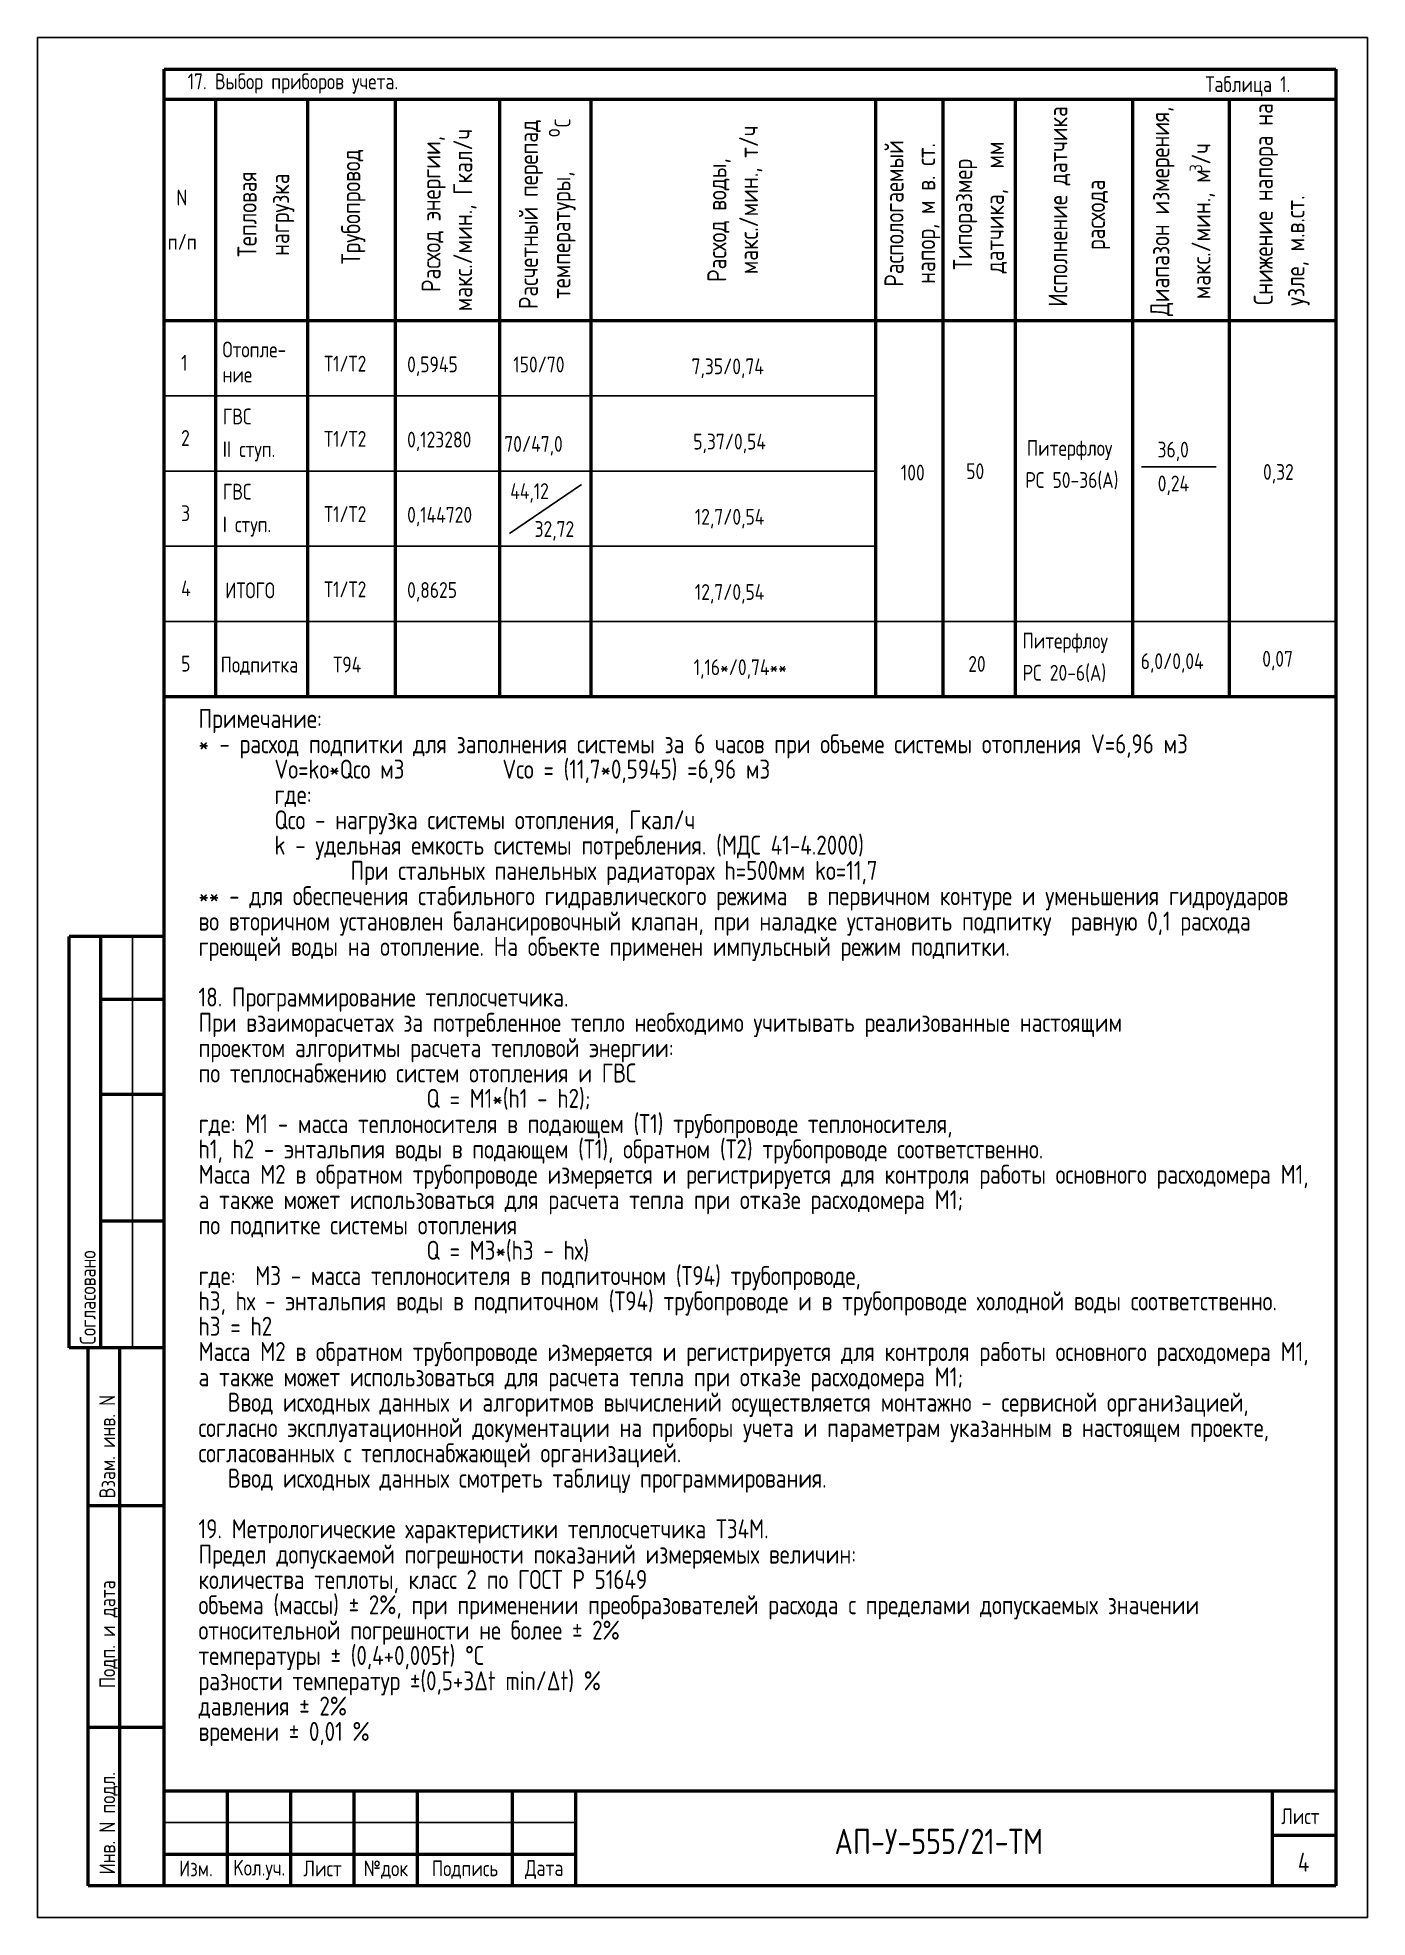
# Model space of a CAD drawing. Header units: millimetres. Extents: x -24312 to 142424, y -11214 to -5274.
# Drawn here: x -2428 to 1772, y -11214 to -5274 of the extents above; entities that cross this region are included whole.
import ezdxf
from ezdxf.enums import TextEntityAlignment as Align

# ---------------------------------------------------------------- set-up
doc = ezdxf.new("R2010")
doc.units = ezdxf.units.MM
doc.linetypes.add('K5LT_BASIC', pattern=[0])
doc.linetypes.add('K5LT_THIN', pattern=[0])
doc.layers.get('0').update_dxf_attribs({"color": 250})
doc.layers.add('0_Ном._пера__1', color=7, linetype='Continuous', lineweight=5)
doc.styles.add('ГОСТ 2.304', font='')
doc.styles.get('ГОСТ 2.304').set_extended_font_data('GOST 2.304 type A')

msp = doc.modelspace()

# ---------------------------------------------------------------- texts
at = {"style": 'ГОСТ 2.304'}
for s, p in [('Таблица 1.', (1260.629, -5445.814)), ('N', (-1989.177, -5804.109)), ('п/п', (-2016.377, -5944.109)), ('Отопле-', (-1843.541, -6284.189)), ('1', (-1974.36, -6326.207)), ('Т1/Т2', (-1523.08, -6329.073)), ('0,5945', (-1260.635, -6331.292)), ('150/70', (-925.333, -6331.648)), ('ние', (-1843.541, -6363.197)), ('ГВС', (-1842.848, -6495.815)), ('2', (-1974.36, -6563.873)), ('Т1/Т2', (-1523.08, -6566.739)), ('0,123280', (-1260.635, -6568.959)), ('70/47,0', (-953.718, -6582.721)), ('II ступ.', (-1842.848, -6599.039)), ('ГВС', (-1842.848, -6733.482)), ('44,12', (-934.943, -6731.626)), ('3', (-1974.36, -6801.539)), ('Т1/Т2', (-1523.08, -6804.405)), ('0,144720', (-1260.635, -6806.625)), ('I ступ.', (-1842.848, -6836.705)), ('32,72', (-858.217, -6851.574)), ('4', (-1974.36, -7039.206)), ('ИТОГО', (-1835.006, -7045.384)), ('Т1/Т2', (-1523.08, -7042.072)), ('0,8625', (-1260.635, -7044.291)), ('5', (-1974.36, -7276.872)), ('Подпитка', (-1849.563, -7279.922)), ('Т94', (-1493.996, -7279.738))]:
    msp.add_text(s, height=50, dxfattribs=at).set_placement(p)
for s, height, p in [(' Исполнение датчика', 60, (824.783, -6154.84)), ('Диапазон измерения,', 60, (1146.852, -6153.414)), (' Снижение напора на', 60, (1473.525, -6149.468)), ('макс./мин., Гкал/ч', 60, (-1055.05, -6138.406)), (' Расчетный перепад', 60, (-847.46, -6162.483)), ('о', 50, (-777.926, -5587.347)), ('С', 50, (-744.854, -5556.852)), ('макс./мин., т/ч', 60, (-152.231, -6021.402)), ('Трубопровод', 60, (-1408.551, -5989.815)), ('Расход энергии,', 60, (-1155.05, -6077.798)), ('Распологаемый', 60, (307.208, -6061.129)), ('напор, м в. ст.', 60, (407.208, -6051.869)), ('мм', 60, (624.183, -5687.424)), ('/ч', 60, (1276.937, -5675.311)), ('Тепловая', 60, (-1736.183, -5967.089)), ('температуры, ', 60, (-744.854, -6099.512)), ('Расход воды, ', 60, (-252.231, -6045.802)), ('Типоразмер', 60, (524.183, -6007.834)), ('3', 40, (1250.672, -5696.519)), ('макс./мин., м', 60, (1276.937, -6100.475)), ('нагрузка', 60, (-1633.067, -5963.384)), ('датчика, ', 60, (624.183, -6018.947)), ('расхода', 60, (943.714, -5944.864)), ('узле, м.в.ст.', 60, (1573.525, -6121.322))]:
    msp.add_text(s, height=height, rotation=90, dxfattribs=at).set_placement(p)
for s, height, p in [('7,35/0,74', 50, (-248.063, -6337.592)), ('5,37/0,54', 50, (-242.126, -6575.259)), ('12,7/0,54', 50, (-242.126, -6812.925)), ('12,7/0,54', 50, (-242.126, -7050.591)), ('1,16*/0,74**', 50, (-208.404, -7288.258)), ('АП-У-555/21-ТМ', 80, (418.895, -11013.671))]:
    msp.add_text(s, height=height, dxfattribs=at).set_placement(p, align=Align.CENTER)
at = {"linetype": 'Continuous', "style": 'ГОСТ 2.304'}
for s, p in [('Питерфлоу', (696.844, -6595.341)), ('36,0', (1109.449, -6600.582)), ('100', (298.877, -6673.205)), ('50', (505.209, -6668.933)), ('РС 50-36(А)', (692.004, -6696.807)), ('0,32', (1442.667, -6671.158)), ('0,24', (1110.093, -6707.665)), ('Питерфлоу', (682.792, -7204.256)), ('20', (511.584, -7277.848)), ('6,0/0,04', (1056.543, -7269.215)), ('0,07', (1440.201, -7261.525)), ('РС 20-6(А)', (683.361, -7305.722))]:
    msp.add_text(s, height=50, dxfattribs=at).set_placement(p)
at = {"width": 3516.91114, "attachment_point": 1, "style": 'ГОСТ 2.304'}
for s, insert, char_height, line_spacing_factor in [('\\pxt1.1;17. Выбор приборов учета.                                                                        ', (-1953.738, -5386.989), 50, 1.1), ('\\pxt1.1;Примечание:\\P*^I- расход подпитки для заполнения системы за 6 часов при объеме системы отопления V=6,96 м3  \\P\\ptz;^IVо=kо*Qсо м3^I^IVсо = (11,7*0,5945) =6,96 м3\\P^Iгде:\\P^IQсо - нагрузка системы отопления, Гкал/ч\\P^Ik - удельная емкость системы потребления. (МДС 41-4.2000)\\P^I     ^IПри стальных панельных радиаторах h=500мм kо=11,7\\P** - для обеспечения стабильного гидравлического режима  в первичном контуре и уменьшения гидроударов во вторичном установлен балансировочный клапан, при наладке установить подпитку  равную 0,1 расхода греющей воды на отопление. На объекте применен импульсный режим подпитки.\\P\\pt1.1;\\P18. {\\C7;П}рограммирование теплосчетчика.\\PПри взаиморасчетах за потребленное тепло необходимо учитывать реализованные настоящим\\Pпроектом алгоритмы расчета тепловой энергии:\\Pпо теплоснабжению систем отопления и ГВС  \\P^I^I^I^IQ = M1*(h1 - h2);\\Pгде: M1 - масса теплоносителя в подающем (Т1) трубопроводе теплоносителя,\\Ph1, h2 - энтальпия воды в подающем (Т1), обратном (Т2) трубопроводе соответственно.\\PМасса М2 в обратном трубопроводе измеряется и регистрируется для контроля работы основного расходомера М1, а также может использоваться для расчета тепла при отказе расходомера М1;\\Pпо подпитке системы отопления\\P^I^I^I^IQ = M3*(h3 - hх)\\Pгде:  М3 - масса теплоносителя в подпиточном (Т94) трубопроводе,\\Ph3, hх - энтальпия воды в подпиточном (Т94) трубопроводе и в трубопроводе холодной воды соответственно.\\Ph3 = h2\\PМасса М2 в обратном трубопроводе измеряется и регистрируется для контроля работы основного расходомера М1, а также может использоваться для расчета тепла при отказе расходомера М1;\\P   Ввод исходных данных и алгоритмов вычислений осуществляется монтажно - сервисной организацией, согласно эксплуатационной документации на приборы учета и параметрам указанным в настоящем проекте, согласованных с теплоснабжающей организацией.\\P   Ввод исходных данных смотреть таблицу программирования.\\P\\P19. Метрологические характеристики теплосчетчика Т34М.\\PПредел допускаемой погрешности показаний измеряемых величин:\\Pколичества теплоты, класс 2 по ГОСТ Р 51649\\Pобъема (массы) ± 2%, при применении преобразователей расхода с пределами допускаемых значении относительной погрешности не более ± 2%\\Pтемпературы ± (0,4+0,005t) %%DС\\Pразности температур ±(0,5+3{\\fGOST Type AU|b0|i0|c0|p2;Δ}t min/{\\fGOST Type AU|b0|i0|c0|p2;Δ}t) %\\Pдавления ± 2%\\Pвремени ± 0,01 %', (-1919.442, -7395.299), 60, 0.8)]:
    msp.add_mtext(s, dxfattribs=dict(at, insert=insert, char_height=char_height, line_spacing_factor=line_spacing_factor))
at = {"layer": '0_Ном._пера__1', "color": 7, "linetype": 'Continuous', "lineweight": 20, "style": 'ГОСТ 2.304'}
for s, p in [('Согласовано', (-2244.242, -9403.68)), ('Взам. инв. N', (-2182.615, -9889.389)), ('Подп. и дата', (-2182.615, -10489.389)), ('Инв. N подл.', (-2182.615, -11077.993))]:
    msp.add_text(s, height=50, rotation=90, dxfattribs=at).set_placement(p)
for s, height, p in [('Лист', 50, (1500.295, -10919.147)), ('4', 60, (1552.804, -11069.147))]:
    msp.add_text(s, height=height, dxfattribs=at).set_placement(p)
at = {"layer": '0_Ном._пера__1', "color": 7, "linetype": 'Continuous', "lineweight": 20, "char_height": 50, "attachment_point": 8, "style": 'ГОСТ 2.304'}
for s, insert in [('\\A1;Изм.', (-1927.661, -11083.985)), ('\\A1;Kол.уч.', (-1727.661, -11095.167)), ('\\A1;Лист', (-1527.661, -11083.985)), ('\\A1;№док', (-1327.661, -11091.609)), ('\\A1;Подпись', (-1077.661, -11091.609)), ('\\A1;Дата', (-827.661, -11092.738))]:
    msp.add_mtext(s, dxfattribs=dict(at, insert=insert))

# ---------------------------------------------------------------- linework, layer by layer
at = {"linetype": 'K5LT_BASIC', "lineweight": 53}
for p, q in [((-2027.661, -11113.68), (-2027.661, -5373.68)), ((-2027.661, -5373.68), (1672.339, -5373.68)), ((1672.339, -5373.68), (1672.339, -11113.68)), ((-2026.377, -5468.736), (1672.339, -5468.736)), ((-1865.95, -5468.736), (-1865.95, -7356.222)), ((-1575.321, -5468.736), (-1575.321, -7356.222)), ((-1298.713, -5468.736), (-1298.713, -7356.222)), ((-968.32, -5468.736), (-968.32, -7356.222)), ((-680.186, -5468.736), (-680.186, -7356.222)), ((218.791, -5468.736), (218.791, -7356.222)), ((431.702, -5468.736), (431.702, -7356.222)), ((659.732, -5468.736), (659.732, -7356.222)), ((1030.764, -5468.736), (1030.764, -7356.222)), ((1336.092, -5468.736), (1336.092, -7356.222)), ((-2027.771, -6167.89), (1672.339, -6167.89)), ((-2027.881, -7356.222), (218.791, -7356.222)), ((218.791, -7356.222), (1672.339, -7356.222)), ((-2327.661, -9413.68), (-2327.661, -8113.68)), ((-2027.661, -8113.68), (-2327.661, -8113.68)), ((-2227.661, -9413.68), (-2227.661, -8113.68)), ((-2027.661, -8313.68), (-2227.661, -8313.68)), ((-2027.661, -8613.68), (-2227.661, -8613.68)), ((-2027.661, -9013.68), (-2227.661, -9013.68)), ((-2027.661, -9413.68), (-2327.661, -9413.68)), ((-2267.661, -11113.68), (-2267.661, -9413.68)), ((-2027.661, -9413.68), (-2267.661, -9413.68)), ((-2167.661, -11113.68), (-2167.661, -9413.68)), ((-2027.661, -9913.68), (-2267.661, -9913.68)), ((-2027.661, -10613.68), (-2267.661, -10613.68)), ((-2027.661, -10813.68), (1672.339, -10813.68)), ((-2027.661, -11113.68), (-2027.661, -10813.68)), ((-1827.661, -11113.68), (-1827.661, -10813.68)), ((-1627.661, -11113.68), (-1627.661, -10813.68)), ((-1427.661, -11113.68), (-1427.661, -10813.68)), ((-1227.661, -11113.68), (-1227.661, -10813.68)), ((-927.661, -11113.68), (-927.661, -10813.68)), ((-727.661, -11113.68), (-727.661, -10813.68)), ((1472.339, -11113.68), (1472.339, -10813.68)), ((1472.339, -10953.68), (1672.339, -10953.68)), ((-2027.661, -11013.68), (-727.661, -11013.68)), ((-2027.661, -11113.68), (-2267.661, -11113.68)), ((1672.339, -11113.68), (-2027.661, -11113.68))]:
    msp.add_line(p, q, dxfattribs=at)
at = {"linetype": 'Continuous'}
for p, q in [((-2027.661, -6167.89), (1672.339, -6167.89)), ((-2027.881, -6405.556), (218.791, -6405.556)), ((-2027.881, -6643.223), (218.791, -6643.223)), ((-2028.101, -6880.889), (218.571, -6880.889)), ((-2028.101, -6880.889), (218.571, -6880.889)), ((-2027.881, -6880.889), (218.791, -6880.889)), ((-2027.881, -7118.555), (218.791, -7118.555)), ((218.791, -7118.555), (1672.339, -7118.555))]:
    msp.add_line(p, q, dxfattribs=at)
msp.add_line((-2127.661, -9413.68), (-2127.661, -8113.68))
at = {"linetype": 'K5LT_THIN'}
msp.add_line((-2027.661, -10913.68), (-727.661, -10913.68), dxfattribs=at)
at = {"linetype": 'Continuous'}
msp.add_lwpolyline([(-2427.661, -11213.68), (1772.339, -11213.68), (1772.339, -5273.68), (-2427.661, -5273.68)], close=True, dxfattribs=at)
at = {"ltscale": 0.3}
for points in [[(1058.83, -6629.93), (1294.55, -6629.93)], [(-709.736, -6685.451), (-936.803, -6840.277)]]:
    msp.add_lwpolyline(points, dxfattribs=at)

msp.set_redraw_order([(e.dxf.handle, doc.entitydb.next_handle()) for e in msp.query("TEXT MTEXT ATTDEF DIMENSION ARC_DIMENSION")])  # texts and dimensions are drawn at this point

doc.saveas('drawing.dxf')
